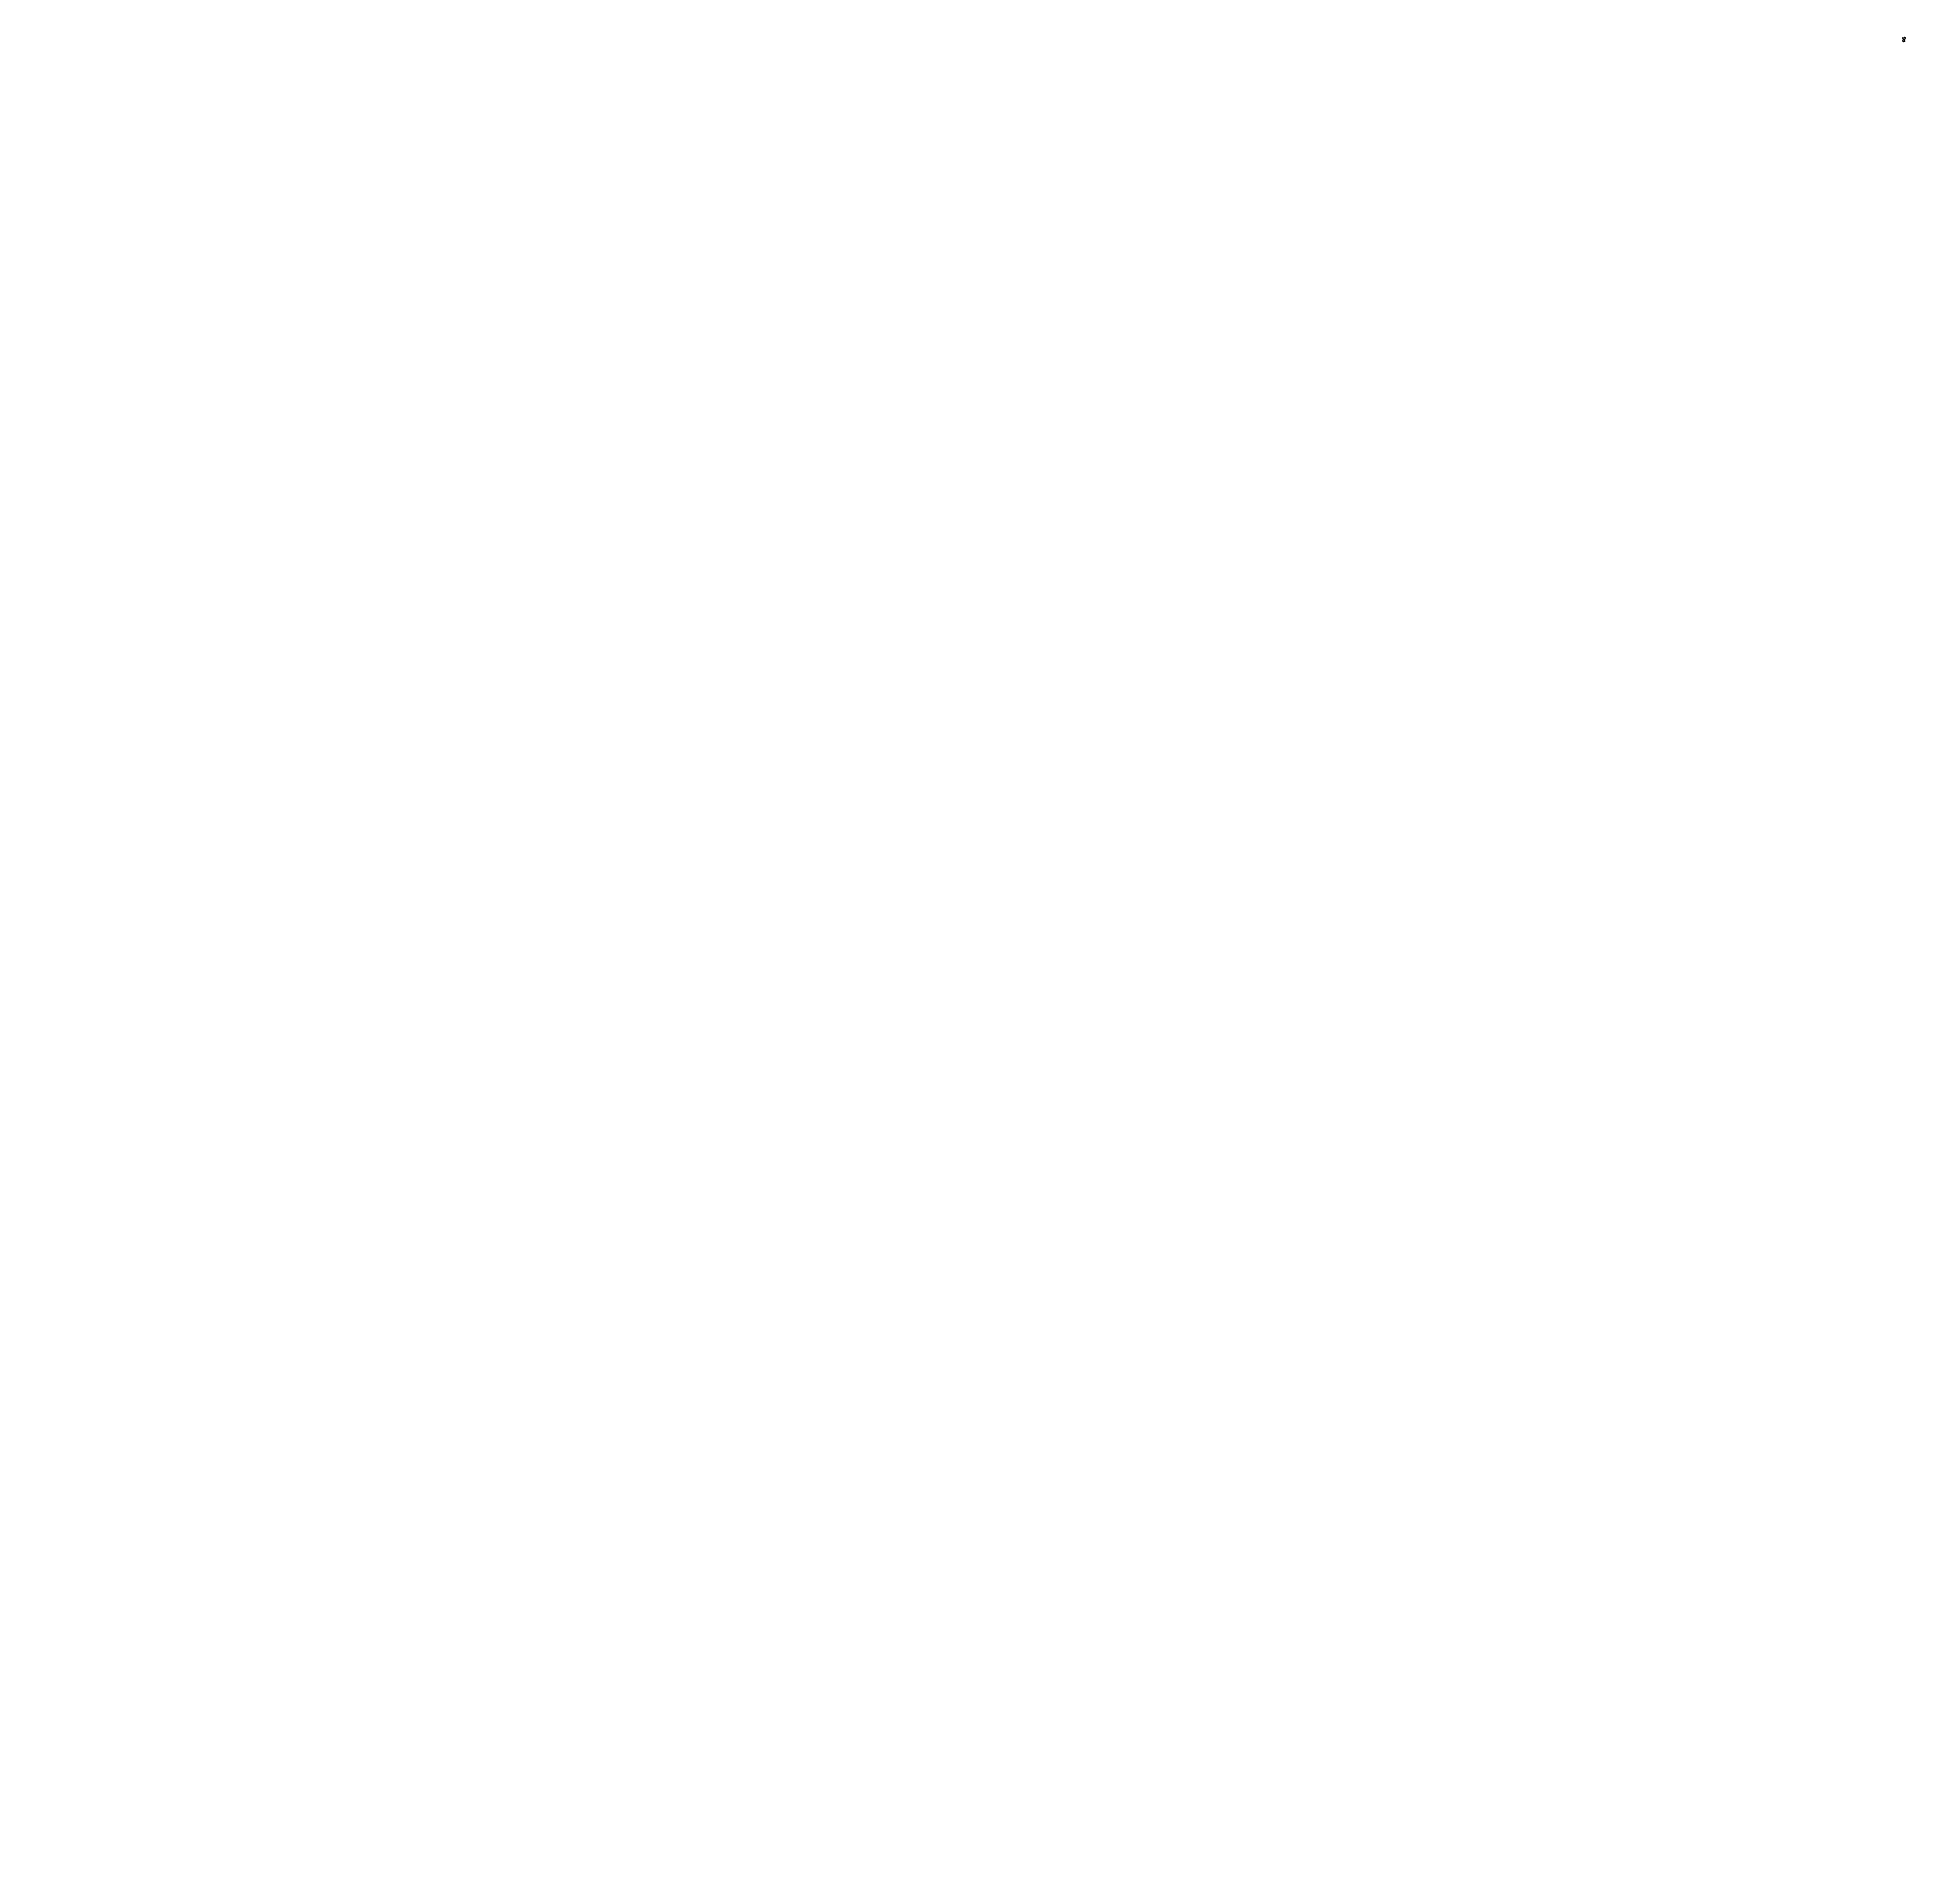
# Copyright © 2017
# Model space of a CAD drawing. Header units: feet. Extents: x 0 to 291221, y 0 to 284400.
import ezdxf
from ezdxf import colors
from ezdxf.entities.mleader import LeaderData, LeaderLine
from ezdxf.enums import TextEntityAlignment as Align
from ezdxf.math import Vec2, Vec3

# ---------------------------------------------------------------- set-up
doc = ezdxf.new("R2010")
doc.units = ezdxf.units.FT
doc.header["$MEASUREMENT"] = 0
doc.linetypes.add('HIDDEN2', pattern=[0.1875, 0.125, -0.0625])
doc.layers.get('0').update_dxf_attribs({"color": 30})
doc.layers.get('Defpoints').update_dxf_attribs({"color": 30})
for name, color, linetype in [('C-DIMS', 2, 'Continuous'), ('C-LABEL', 4, 'Continuous'), ('C-PV-TEXT', 33, 'Continuous'), ('C-STM-TEXT', 231, 'Continuous')]:
    doc.layers.add(name, color=color, linetype=linetype)
doc.layers.add('VP', color=7, linetype='Continuous', plot=False)
doc.styles.add('ARIAL', font='arial.ttf')
doc.styles.get("Standard").update_dxf_attribs({"font": 'SIMPLEX.SHX'})
doc.styles.add('THIN', font='arial.ttf', dxfattribs={"width": 0.8, "height": 1.2})
doc.dimstyles.new('Bury-Anno$0', dxfattribs={"dimscale": 40, "dimtxt": 0.1, "dimasz": 0.15, "dimexe": 0.04, "dimexo": 0.04, "dimgap": 0.04, "dimtad": 1, "dimzin": 0, "dimdsep": 46, "dimtxsty": 'ARIAL', "dimcen": 0, "dimclrd": 256, "dimclrt": 256, "dimadec": 0, "dimazin": 0, "dimtfac": 1, "dimtofl": 0, "dimtmove": 0, "dimatfit": 3, "dimfxl": 1, "dimtolj": 1, "dimtzin": 0, "dimlwd": -1, "dimarcsym": 0})
doc.dimstyles.new('Bury-Anno$7', dxfattribs={"dimscale": 40, "dimtxt": 0.1, "dimasz": 0.12, "dimexe": 0.04, "dimexo": 0.02, "dimgap": 0.04, "dimtad": 1, "dimzin": 0, "dimdsep": 46, "dimtxsty": 'ARIAL', "dimcen": 0, "dimclrd": 256, "dimclrt": 256, "dimadec": 0, "dimazin": 0, "dimtfac": 1, "dimtofl": 0, "dimtmove": 0, "dimatfit": 3, "dimfxl": 1, "dimtolj": 1, "dimtzin": 0, "dimlwd": -1, "dimarcsym": 0})

# ---------------------------------------------------------------- blocks, each defined once
blk = doc.blocks.new('SHT SPLIT')
at = {"layer": 'Defpoints'}
blk.add_line((290010, 284072), (290410, 284078), dxfattribs=at)
blk = doc.blocks.new('_TagHexagon')
at = {"color": 0, "linetype": 'ByBlock', "transparency": 16777216}
blk.add_lwpolyline([(0, 0), (0, 0), (0, 0), (0, 0), (0, 0), (0, 0)], close=True, dxfattribs=at)
at = {"layer": 'C-DIMS', "color": 0, "transparency": 16777216, "style": 'ARIAL'}
blk.add_attdef('TAGNUMBER', text='', height=0.0938, dxfattribs=at).set_placement((0, 0), align=Align.MIDDLE)
blk = doc.blocks.new('_Integral')
at = {"color": 0, "linetype": 'ByBlock', "lineweight": -2}
for start, end in [(102, 168), (282, 348)]:
    blk.add_arc((0, 0), 0.454, start, end, dxfattribs=at)
blk = doc.blocks.new('*D115')
at = {"layer": 'C-PV-TEXT', "color": 0, "lineweight": -2, "transparency": 16777216}
for p, q in [((290253, 284378), (290255, 284394)), ((290437, 284362), (290438, 284379))]:
    blk.add_line(p, q, dxfattribs=at)
at = {"layer": 'C-PV-TEXT', "transparency": 16777216}
blk.add_line((290258, 284393), (290435, 284378), dxfattribs=at)
for points in [[(290258, 284394), (290258, 284393), (290255, 284394)], [(290435, 284379), (290435, 284378), (290438, 284378)]]:
    blk.add_solid(points, dxfattribs=at)
at = {"layer": 'Defpoints', "color": 0, "transparency": 16777216}
for p in [(290253, 284377), (290437, 284361), (290438, 284378)]:
    blk.add_point(p, dxfattribs=at)
at = {"layer": 'C-PV-TEXT', "transparency": 16777216, "insert": (290347, 284388), "char_height": 2, "attachment_point": 5, "rotation": 355.12599, "style": 'ARIAL'}
blk.add_mtext("\\A1;184.2'", dxfattribs=at)
blk = doc.blocks.new('*D116')
at = {"layer": 'C-PV-TEXT', "transparency": 16777216}
blk.add_line((290284, 284368), (290285, 284371), dxfattribs=at)
at = {"layer": 'C-PV-TEXT', "color": 0, "lineweight": -2, "transparency": 16777216}
for p, q in [((290284, 284365), (290285, 284365)), ((290285, 284374), (290286, 284374))]:
    blk.add_line(p, q, dxfattribs=at)
at = {"layer": 'C-PV-TEXT', "transparency": 16777216}
for points in [[(290284, 284371), (290285, 284371), (290285, 284374)], [(290284, 284368), (290285, 284368), (290284, 284365)]]:
    blk.add_solid(points, dxfattribs=at)
at = {"layer": 'Defpoints', "color": 0, "transparency": 16777216}
for p in [(290283, 284366), (290284, 284374), (290285, 284374)]:
    blk.add_point(p, dxfattribs=at)
at = {"layer": 'C-PV-TEXT', "transparency": 16777216, "insert": (290283, 284370), "char_height": 2, "attachment_point": 5, "rotation": 82.52706, "style": 'ARIAL'}
blk.add_mtext("\\A1;9.0'", dxfattribs=at)

msp = doc.modelspace()

# ---------------------------------------------------------------- linework, layer by layer
at = {"layer": 'Defpoints'}
msp.add_line((290010.11, 284071.73), (290410.02, 284077.6), dxfattribs=at)

# ---------------------------------------------------------------- block references
at = {"layer": 'VP'}
msp.add_blockref('SHT SPLIT', (0, 0), dxfattribs=at)

# ---------------------------------------------------------------- next in the draw order: leaders
at = {"layer": 'C-LABEL'}
ml = msp.add_multileader_mtext('Standard', dxfattribs=at)
ml.set_content('EX. CURB INLET\\PTO REMAIN', color=256, style='ARIAL')
ml.set_leader_properties(color=256)
ml.build(insert=Vec2(0, 0))
ml.multileader.update_dxf_attribs({"has_text_frame": 1, "dogleg_length": 0.12, "arrow_head_size": 3, "scale": 20})
ctx = ml.context
ctx.base_point, ctx.scale, ctx.char_height, ctx.arrow_head_size, ctx.landing_gap_size, ctx.plane_origin = Vec3(290286.58, 283758.96), 20, 2, 3, 0.8, Vec3(290293.69, 283798.05)
notes = []
notes.append((ctx, [(0, (1, 1, 0), (290284.18, 283758.96), (1, 0), 2.4, [(0, [(290269.34, 283776.72)], 0, [])])]))
ctx.mtext.insert, ctx.mtext.width, ctx.mtext.defined_height, ctx.mtext.flow_direction = Vec3(290287.38, 283759.98), 26.4205, 3.54, 5
ctx.mtext.has_bg_fill, ctx.mtext.bg_color, ctx.mtext.bg_scale_factor, ctx.mtext.bg_transparency, ctx.mtext.use_window_bg_color = 1, -1027028792, 1.5, 0, 1
for ctx, leaders in notes:
    for number, flags, end, landing, length, lines in leaders:
        leader = LeaderData()
        leader.index, (leader.has_last_leader_line, leader.has_dogleg_vector, leader.attachment_direction) = number, flags
        leader.last_leader_point, leader.dogleg_vector, leader.dogleg_length = Vec3(end), Vec3(landing), length
        for number, points, colour, breaks in lines:
            line = LeaderLine()
            line.index, line.vertices, line.color, line.breaks = number, Vec3.list(points), colors.encode_raw_color(colour), breaks
            leader.lines.append(line)
        ctx.leaders.append(leader)

# ---------------------------------------------------------------- next in the draw order: leaders
ml = msp.add_multileader_mtext('Standard', dxfattribs=at)
ml.set_content('EX. TRANSFORMERS AND\\PUTILITY POLES TO BE REMOVED', color=256, style='ARIAL')
ml.set_leader_properties(color=256)
ml.build(insert=Vec2(0, 0))
ml.multileader.update_dxf_attribs({"has_text_frame": 1, "dogleg_length": 0.12, "arrow_head_size": 3, "scale": 20})
ctx = ml.context
ctx.base_point, ctx.scale, ctx.char_height, ctx.arrow_head_size, ctx.landing_gap_size, ctx.plane_origin = Vec3(289957.8, 283792.76), 20, 2, 3, 0.8, Vec3(290020.86, 283810.85)
ctx.text_align_type = 2
notes = []
notes.append((ctx, [(1, (1, 1, 0), (289996.82, 283792.76), (-1, 0), 2.4, [(1, [(290041.19, 283786.59), (290023.76, 283787.03)], 0, [])])]))
ctx.mtext.insert, ctx.mtext.width, ctx.mtext.defined_height, ctx.mtext.alignment, ctx.mtext.flow_direction = Vec3(289993.62, 283793.78), 43.2803, 1.31, 3, 5
ctx.mtext.has_bg_fill, ctx.mtext.bg_color, ctx.mtext.bg_scale_factor, ctx.mtext.bg_transparency, ctx.mtext.use_window_bg_color = 1, -1027028792, 1.5, 0, 1
for ctx, leaders in notes:
    for number, flags, end, landing, length, lines in leaders:
        leader = LeaderData()
        leader.index, (leader.has_last_leader_line, leader.has_dogleg_vector, leader.attachment_direction) = number, flags
        leader.last_leader_point, leader.dogleg_vector, leader.dogleg_length = Vec3(end), Vec3(landing), length
        for number, points, colour, breaks in lines:
            line = LeaderLine()
            line.index, line.vertices, line.color, line.breaks = number, Vec3.list(points), colors.encode_raw_color(colour), breaks
            leader.lines.append(line)
        ctx.leaders.append(leader)

# ---------------------------------------------------------------- next in the draw order: leaders
ml = msp.add_multileader_mtext('Standard', dxfattribs=at)
ml.set_content('PROPOSED BUS\\PSHELTER PER C.O.T. STANDARD DETAIL T-654 (1-12). ', color=256, style='ARIAL')
ml.set_leader_properties(color=256)
ml.build(insert=Vec2(0, 0))
ml.multileader.update_dxf_attribs({"has_text_frame": 1, "dogleg_length": 0.12, "arrow_head_size": 3, "scale": 20})
ctx = ml.context
ctx.base_point, ctx.scale, ctx.char_height, ctx.arrow_head_size, ctx.landing_gap_size, ctx.plane_origin = Vec3(289950.52, 283824.4), 20, 2, 3, 0.8, Vec3(290020.86, 283800.48)
ctx.text_align_type = 2
notes = []
notes.append((ctx, [(1, (1, 1, 0), (289998.8, 283824.4), (-1, 0), 2.4, [(0, [(290051.77, 283781.28)], 0, [])])]))
ctx.mtext.insert, ctx.mtext.width, ctx.mtext.defined_height, ctx.mtext.alignment, ctx.mtext.flow_direction = Vec3(289995.6, 283825.69), 46.0621, 2.32, 3, 5
ctx.mtext.has_bg_fill, ctx.mtext.bg_color, ctx.mtext.bg_scale_factor, ctx.mtext.bg_transparency, ctx.mtext.use_window_bg_color = 1, -1027028792, 1.5, 0, 1
for ctx, leaders in notes:
    for number, flags, end, landing, length, lines in leaders:
        leader = LeaderData()
        leader.index, (leader.has_last_leader_line, leader.has_dogleg_vector, leader.attachment_direction) = number, flags
        leader.last_leader_point, leader.dogleg_vector, leader.dogleg_length = Vec3(end), Vec3(landing), length
        for number, points, colour, breaks in lines:
            line = LeaderLine()
            line.index, line.vertices, line.color, line.breaks = number, Vec3.list(points), colors.encode_raw_color(colour), breaks
            leader.lines.append(line)
        ctx.leaders.append(leader)

# ---------------------------------------------------------------- next in the draw order: leaders
ml = msp.add_multileader_mtext('Standard', dxfattribs=at)
ml.set_content('EX. OHE TO BE\\PINSTALLED UNDERGROUND', color=256, style='ARIAL')
ml.set_leader_properties(color=256)
ml.build(insert=Vec2(0, 0))
ml.multileader.update_dxf_attribs({"has_text_frame": 1, "dogleg_length": 0.12, "arrow_head_size": 3, "scale": 20})
ctx = ml.context
ctx.base_point, ctx.scale, ctx.char_height, ctx.arrow_head_size, ctx.landing_gap_size, ctx.plane_origin = Vec3(290358.18, 283804.91), 20, 2, 3, 0.8, Vec3(290371.54, 283829.06)
notes = []
notes.append((ctx, [(0, (1, 1, 0), (290355.78, 283804.91), (1, 0), 2.4, [(0, [(290354.97, 283782.11)], 0, [])])]))
ctx.mtext.insert, ctx.mtext.width, ctx.mtext.defined_height, ctx.mtext.flow_direction = Vec3(290358.98, 283805.93), 36.4615, 3.54, 5
ctx.mtext.has_bg_fill, ctx.mtext.bg_color, ctx.mtext.bg_scale_factor, ctx.mtext.bg_transparency, ctx.mtext.use_window_bg_color = 1, -1027028792, 1.5, 0, 1
for ctx, leaders in notes:
    for number, flags, end, landing, length, lines in leaders:
        leader = LeaderData()
        leader.index, (leader.has_last_leader_line, leader.has_dogleg_vector, leader.attachment_direction) = number, flags
        leader.last_leader_point, leader.dogleg_vector, leader.dogleg_length = Vec3(end), Vec3(landing), length
        for number, points, colour, breaks in lines:
            line = LeaderLine()
            line.index, line.vertices, line.color, line.breaks = number, Vec3.list(points), colors.encode_raw_color(colour), breaks
            leader.lines.append(line)
        ctx.leaders.append(leader)

# ---------------------------------------------------------------- next in the draw order: leaders
ml = msp.add_multileader_mtext('Standard', dxfattribs=at)
ml.set_content('RELOCATE STREET LIGHT. SEE SHEET 6 FOR ADDITIONAL INFO', color=256, style='ARIAL')
ml.set_leader_properties(color=256)
ml.build(insert=Vec2(0, 0))
ml.multileader.update_dxf_attribs({"has_text_frame": 1, "dogleg_length": 0.12, "arrow_head_size": 3, "scale": 20})
ctx = ml.context
ctx.base_point, ctx.scale, ctx.char_height, ctx.arrow_head_size, ctx.landing_gap_size, ctx.plane_origin = Vec3(290214.49, 284394.58), 20, 2, 3, 0.8, Vec3(290290.1, 284293.61)
ctx.text_align_type = 2
notes = []
notes.append((ctx, [(1, (1, 1, 0), (290249.03, 284394.58), (-1, 0), 2.4, [(0, [(290268.35, 284368.96)], 0, [])])]))
ctx.mtext.insert, ctx.mtext.width, ctx.mtext.defined_height, ctx.mtext.alignment, ctx.mtext.flow_direction = Vec3(290245.83, 284395.6), 31.5037, 3.54, 3, 5
ctx.mtext.has_bg_fill, ctx.mtext.bg_color, ctx.mtext.bg_scale_factor, ctx.mtext.bg_transparency, ctx.mtext.use_window_bg_color = 1, -1027028792, 1.5, 0, 1
for ctx, leaders in notes:
    for number, flags, end, landing, length, lines in leaders:
        leader = LeaderData()
        leader.index, (leader.has_last_leader_line, leader.has_dogleg_vector, leader.attachment_direction) = number, flags
        leader.last_leader_point, leader.dogleg_vector, leader.dogleg_length = Vec3(end), Vec3(landing), length
        for number, points, colour, breaks in lines:
            line = LeaderLine()
            line.index, line.vertices, line.color, line.breaks = number, Vec3.list(points), colors.encode_raw_color(colour), breaks
            leader.lines.append(line)
        ctx.leaders.append(leader)

# ---------------------------------------------------------------- next in the draw order: leaders
ml = msp.add_multileader_mtext('Standard', dxfattribs=at)
ml.set_content('EXIST.\\PSTREET LIGHT\\PTO REMAIN', color=256, style='ARIAL')
ml.set_leader_properties(color=256)
ml.build(insert=Vec2(0, 0))
ml.multileader.update_dxf_attribs({"has_text_frame": 1, "dogleg_length": 0.12, "arrow_head_size": 3, "scale": 20})
ctx = ml.context
ctx.base_point, ctx.scale, ctx.char_height, ctx.arrow_head_size, ctx.landing_gap_size, ctx.plane_origin = Vec3(289976.08, 283767.18), 20, 2, 3, 0.8, Vec3(290020.86, 283824.65)
ctx.text_align_type = 2
notes = []
notes.append((ctx, [(1, (1, 1, 0), (289999.92, 283767.18), (-1, 0), 2.4, [(0, [(290015.75, 283782.8)], 0, [])])]))
ctx.mtext.insert, ctx.mtext.width, ctx.mtext.defined_height, ctx.mtext.alignment, ctx.mtext.flow_direction = Vec3(289996.72, 283768.2), 26.4205, 3.54, 3, 5
ctx.mtext.has_bg_fill, ctx.mtext.bg_color, ctx.mtext.bg_scale_factor, ctx.mtext.bg_transparency, ctx.mtext.use_window_bg_color = 1, -1027028792, 1.5, 0, 1
for ctx, leaders in notes:
    for number, flags, end, landing, length, lines in leaders:
        leader = LeaderData()
        leader.index, (leader.has_last_leader_line, leader.has_dogleg_vector, leader.attachment_direction) = number, flags
        leader.last_leader_point, leader.dogleg_vector, leader.dogleg_length = Vec3(end), Vec3(landing), length
        for number, points, colour, breaks in lines:
            line = LeaderLine()
            line.index, line.vertices, line.color, line.breaks = number, Vec3.list(points), colors.encode_raw_color(colour), breaks
            leader.lines.append(line)
        ctx.leaders.append(leader)

# ---------------------------------------------------------------- next in the draw order: leaders
ml = msp.add_multileader_mtext('Standard', dxfattribs=at)
ml.set_content('RELOCATE EXIST.\\PSTREET LIGHT\\PCOORD W/APS\\PAND C.O.T.', color=256, style='ARIAL')
ml.set_leader_properties(color=256)
ml.build(insert=Vec2(0, 0))
ml.multileader.update_dxf_attribs({"has_text_frame": 1, "dogleg_length": 0.12, "arrow_head_size": 3, "scale": 20})
ctx = ml.context
ctx.base_point, ctx.scale, ctx.char_height, ctx.arrow_head_size, ctx.landing_gap_size, ctx.plane_origin = Vec3(290198.19, 283733.31), 20, 2, 3, 0.8, Vec3(290130.47, 283767.99)
ctx.text_align_type = 2
notes = []
notes.append((ctx, [(1, (1, 1, 0), (290226.42, 283733.31), (-1, 0), 2.4, [(0, [(290236.53, 283775.17)], 0, [])])]))
ctx.mtext.insert, ctx.mtext.width, ctx.mtext.defined_height, ctx.mtext.alignment, ctx.mtext.flow_direction = Vec3(290223.22, 283734.33), 26.4205, 3.54, 3, 5
ctx.mtext.has_bg_fill, ctx.mtext.bg_color, ctx.mtext.bg_scale_factor, ctx.mtext.bg_transparency, ctx.mtext.use_window_bg_color = 1, -1027028792, 1.5, 0, 1
for ctx, leaders in notes:
    for number, flags, end, landing, length, lines in leaders:
        leader = LeaderData()
        leader.index, (leader.has_last_leader_line, leader.has_dogleg_vector, leader.attachment_direction) = number, flags
        leader.last_leader_point, leader.dogleg_vector, leader.dogleg_length = Vec3(end), Vec3(landing), length
        for number, points, colour, breaks in lines:
            line = LeaderLine()
            line.index, line.vertices, line.color, line.breaks = number, Vec3.list(points), colors.encode_raw_color(colour), breaks
            leader.lines.append(line)
        ctx.leaders.append(leader)

# ---------------------------------------------------------------- next in the draw order: leaders
ml = msp.add_multileader_mtext('Standard', dxfattribs=at)
ml.set_content('INSTALL NEW CURB AND SIDEWALK ACROSS\\PFULL FRONTAGE OF 1ST STREET\\PSEE SHEET 11 FOR DETAILED GRADING', color=256, style='ARIAL')
ml.set_leader_properties(color=256)
ml.build(insert=Vec2(0, 0))
ml.multileader.update_dxf_attribs({"has_text_frame": 1, "dogleg_length": 0.12, "arrow_head_size": 3, "scale": 20})
ctx = ml.context
ctx.base_point, ctx.scale, ctx.char_height, ctx.arrow_head_size, ctx.landing_gap_size, ctx.plane_origin = Vec3(290136.59, 283745.48), 20, 2, 3, 0.8, Vec3(290218.67, 283785.39)
ctx.text_align_type = 2
notes = []
notes.append((ctx, [(1, (1, 1, 0), (290134.19, 283745.48), (1, 0), 2.4, [(0, [(290210.57, 283775.54)], 0, []), (1, [(290084.78, 283774.69)], 0, [])])]))
ctx.mtext.insert, ctx.mtext.alignment, ctx.mtext.flow_direction = Vec3(290198.77, 283746.49), 3, 5
for ctx, leaders in notes:
    for number, flags, end, landing, length, lines in leaders:
        leader = LeaderData()
        leader.index, (leader.has_last_leader_line, leader.has_dogleg_vector, leader.attachment_direction) = number, flags
        leader.last_leader_point, leader.dogleg_vector, leader.dogleg_length = Vec3(end), Vec3(landing), length
        for number, points, colour, breaks in lines:
            line = LeaderLine()
            line.index, line.vertices, line.color, line.breaks = number, Vec3.list(points), colors.encode_raw_color(colour), breaks
            leader.lines.append(line)
        ctx.leaders.append(leader)

# ---------------------------------------------------------------- next in the draw order: leaders
ml = msp.add_multileader_mtext('Standard', dxfattribs=at)
ml.set_content('EXISTING STORM INLET\\PVERIFY LOCATION IN FIELD\\PADJUST DECEL LANE CURB\\PTIE IN TO EAST EDGE OF INLET', color=256, style='ARIAL')
ml.set_leader_properties(color=256)
ml.build(insert=Vec2(0, 0))
ml.multileader.update_dxf_attribs({"has_text_frame": 1, "dogleg_length": 0.12, "arrow_head_size": 3, "scale": 20})
ctx = ml.context
ctx.base_point, ctx.scale, ctx.char_height, ctx.arrow_head_size, ctx.landing_gap_size, ctx.plane_origin = Vec3(290056.63, 284389.43), 20, 2, 3, 0.8, Vec3(290037.36, 284365.88)
notes = []
notes.append((ctx, [(0, (1, 1, 0), (290054.23, 284389.43), (1, 0), 2.4, [(0, [(290037.36, 284365.88)], 0, [])])]))
ctx.mtext.insert, ctx.mtext.flow_direction = Vec3(290057.43, 284390.45), 5
ctx.mtext.has_bg_fill, ctx.mtext.bg_color, ctx.mtext.bg_scale_factor, ctx.mtext.bg_transparency, ctx.mtext.use_window_bg_color = 1, -1027028792, 1.5, 0, 1
for ctx, leaders in notes:
    for number, flags, end, landing, length, lines in leaders:
        leader = LeaderData()
        leader.index, (leader.has_last_leader_line, leader.has_dogleg_vector, leader.attachment_direction) = number, flags
        leader.last_leader_point, leader.dogleg_vector, leader.dogleg_length = Vec3(end), Vec3(landing), length
        for number, points, colour, breaks in lines:
            line = LeaderLine()
            line.index, line.vertices, line.color, line.breaks = number, Vec3.list(points), colors.encode_raw_color(colour), breaks
            leader.lines.append(line)
        ctx.leaders.append(leader)

# ---------------------------------------------------------------- next in the draw order: leaders
ml = msp.add_multileader_mtext('Standard', dxfattribs=at)
ml.set_content('NOTE:FILL MATERIAL MUST BE CLEAN AND FREE OF DELETERIOUS MATERIAL. LIFT HEIGHTS AND COMPACTION SHALL BE PER M.A.G. STD. SPECIFICATION', color=256, style='ARIAL')
ml.set_leader_properties(color=256)
ml.build(insert=Vec2(0, 0))
ml.multileader.update_dxf_attribs({"has_text_frame": 1, "dogleg_length": 0.12, "arrow_head_size": 3, "scale": 20})
ctx = ml.context
ctx.base_point, ctx.scale, ctx.char_height, ctx.arrow_head_size, ctx.landing_gap_size, ctx.plane_origin = Vec3(290367.19, 284183.15), 20, 2, 3, 0.8, Vec3(290350.12, 284129.26)
notes = []
notes.append((ctx, [(1, (1, 1, 0), (290400.02, 284183.15), (-1, 0), 2.4, [(1, [(290340.53, 284212.45), (290381.47, 284213.58)], 0, []), (2, [(290399.22, 284255.13)], 0, [])])]))
ctx.mtext.insert, ctx.mtext.width, ctx.mtext.defined_height, ctx.mtext.flow_direction = Vec3(290367.99, 284184.16), 31.5037, 3.54, 5
ctx.mtext.has_bg_fill, ctx.mtext.bg_color, ctx.mtext.bg_scale_factor, ctx.mtext.bg_transparency, ctx.mtext.use_window_bg_color = 1, -1027028792, 1.5, 0, 1
for ctx, leaders in notes:
    for number, flags, end, landing, length, lines in leaders:
        leader = LeaderData()
        leader.index, (leader.has_last_leader_line, leader.has_dogleg_vector, leader.attachment_direction) = number, flags
        leader.last_leader_point, leader.dogleg_vector, leader.dogleg_length = Vec3(end), Vec3(landing), length
        for number, points, colour, breaks in lines:
            line = LeaderLine()
            line.index, line.vertices, line.color, line.breaks = number, Vec3.list(points), colors.encode_raw_color(colour), breaks
            leader.lines.append(line)
        ctx.leaders.append(leader)

# ---------------------------------------------------------------- next in the draw order: leaders
ml = msp.add_multileader_mtext('Standard', dxfattribs=at)
ml.set_content("170 LF (TOTAL)  x\\P9.5' DIA. CONCRETE CIP PIPE, \\PBY BLUCOR OR APPROVED EQUAL", color=256, style='ARIAL')
ml.set_leader_properties(color=256)
ml.build(insert=Vec2(0, 0))
ml.multileader.update_dxf_attribs({"has_text_frame": 1, "dogleg_length": 0.12, "arrow_head_size": 3, "scale": 20})
ctx = ml.context
ctx.base_point, ctx.scale, ctx.char_height, ctx.arrow_head_size, ctx.landing_gap_size, ctx.plane_origin = Vec3(290038.7, 284170.35), 20, 2, 3, 0.8, Vec3(289944.73, 284190.56)
notes = []
notes.append((ctx, [(0, (1, 1, 0), (290036.3, 284170.35), (1, 0), 2.4, [(0, [(290021.8, 284177.06)], 0, [])])]))
ctx.mtext.insert, ctx.mtext.defined_height, ctx.mtext.flow_direction = Vec3(290039.5, 284171.43), 3.65, 5
ctx.mtext.has_bg_fill, ctx.mtext.bg_color, ctx.mtext.bg_scale_factor, ctx.mtext.bg_transparency, ctx.mtext.use_window_bg_color = 1, -1027028792, 1.5, 0, 1
for ctx, leaders in notes:
    for number, flags, end, landing, length, lines in leaders:
        leader = LeaderData()
        leader.index, (leader.has_last_leader_line, leader.has_dogleg_vector, leader.attachment_direction) = number, flags
        leader.last_leader_point, leader.dogleg_vector, leader.dogleg_length = Vec3(end), Vec3(landing), length
        for number, points, colour, breaks in lines:
            line = LeaderLine()
            line.index, line.vertices, line.color, line.breaks = number, Vec3.list(points), colors.encode_raw_color(colour), breaks
            leader.lines.append(line)
        ctx.leaders.append(leader)

# ---------------------------------------------------------------- next in the draw order: leaders
ml = msp.add_multileader_mtext('Standard', dxfattribs=at)
ml.set_content('%%P160 LF PROPOSED KEYSTONE\\PRETAINING  WALL\\PAPPROVED EQUAL', color=256, style='ARIAL')
ml.set_leader_properties(color=256)
ml.build(insert=Vec2(0, 0))
ml.multileader.update_dxf_attribs({"has_text_frame": 1, "dogleg_length": 0.12, "arrow_head_size": 3, "scale": 20})
ctx = ml.context
ctx.base_point, ctx.scale, ctx.char_height, ctx.arrow_head_size, ctx.landing_gap_size, ctx.plane_origin = Vec3(289895.5, 284274.57), 20, 2, 3, 0.8, Vec3(289942.44, 284278.79)
ctx.text_align_type = 2
notes = []
notes.append((ctx, [(1, (1, 1, 0), (289942.08, 284274.57), (-1, 0), 2.4, [(0, [(290008.01, 284264.34)], 0, [])])]))
ctx.mtext.insert, ctx.mtext.width, ctx.mtext.defined_height, ctx.mtext.alignment, ctx.mtext.flow_direction = Vec3(289938.88, 284275.65), 52.2559, 3.19, 3, 5
ctx.mtext.has_bg_fill, ctx.mtext.bg_color, ctx.mtext.bg_scale_factor, ctx.mtext.bg_transparency, ctx.mtext.use_window_bg_color = 1, -1027028792, 1.5, 0, 1
for ctx, leaders in notes:
    for number, flags, end, landing, length, lines in leaders:
        leader = LeaderData()
        leader.index, (leader.has_last_leader_line, leader.has_dogleg_vector, leader.attachment_direction) = number, flags
        leader.last_leader_point, leader.dogleg_vector, leader.dogleg_length = Vec3(end), Vec3(landing), length
        for number, points, colour, breaks in lines:
            line = LeaderLine()
            line.index, line.vertices, line.color, line.breaks = number, Vec3.list(points), colors.encode_raw_color(colour), breaks
            leader.lines.append(line)
        ctx.leaders.append(leader)

# ---------------------------------------------------------------- next in the draw order: texts
at = {"layer": 'C-LABEL', "char_height": 3, "attachment_point": 1, "style": 'THIN'}
for s, insert in [('C', (289955.93, 284266.94)), ('B', (289960.33, 283961.43)), ('B', (290367.42, 283967.29)), ('C', (290410.57, 284273.48))]:
    msp.add_mtext(s, dxfattribs=dict(at, insert=insert))
at = {"layer": 'C-LABEL', "char_height": 3, "attachment_point": 1, "rotation": 90, "style": 'THIN'}
for s, insert in [('A', (290142.33, 284398)), ('A', (290158.07, 283709.96)), ('D', (290347.83, 284145.76)), ('D', (290348.65, 284356.21))]:
    msp.add_mtext(s, dxfattribs=dict(at, insert=insert))

# ---------------------------------------------------------------- next in the draw order: leaders
at = {"layer": 'C-LABEL'}
for points in [[(289957.09, 284263.23), (289957.09, 284258.23)], [(289961.5, 283957.72), (289961.5, 283952.72)], [(290146.03, 284399.16), (290151.03, 284399.16)], [(290161.77, 283711.12), (290166.77, 283711.12)], [(290351.54, 284358.79), (290356.54, 284358.79)], [(290351.54, 284146.93), (290356.54, 284146.93)], [(290368.58, 283963.59), (290368.58, 283958.59)], [(290411.73, 284269.78), (290411.73, 284264.78)]]:
    msp.add_leader(points, dimstyle='Bury-Anno$7', override={"dimscale": 0, "dimgap": 0.04, "dimtad": 0}, dxfattribs=at)

# ---------------------------------------------------------------- next in the draw order: leaders
ml = msp.add_multileader_mtext('Standard', dxfattribs=at)
ml.set_content('DEMO EXISTING FENCE, CONNECT E/W SECTIONS TO  NEW RETAINING WALL', color=256, style='ARIAL')
ml.set_leader_properties(color=256)
ml.build(insert=Vec2(0, 0))
ml.multileader.update_dxf_attribs({"has_text_frame": 1, "dogleg_length": 0.12, "arrow_head_size": 3, "scale": 20})
ctx = ml.context
ctx.base_point, ctx.scale, ctx.char_height, ctx.arrow_head_size, ctx.landing_gap_size, ctx.plane_origin = Vec3(289922.26, 284248.82), 20, 2, 3, 0.8, Vec3(289941.49, 284211.24)
ctx.text_align_type = 2
notes = []
notes.append((ctx, [(1, (1, 1, 0), (289965.58, 284248.82), (-1, 0), 2.4, [(0, [(290006.49, 284237.5)], 0, [])])]))
ctx.mtext.insert, ctx.mtext.width, ctx.mtext.defined_height, ctx.mtext.alignment, ctx.mtext.flow_direction = Vec3(289962.38, 284249.83), 40, 3.35, 3, 5
ctx.mtext.has_bg_fill, ctx.mtext.bg_color, ctx.mtext.bg_scale_factor, ctx.mtext.bg_transparency, ctx.mtext.use_window_bg_color = 1, -1027028792, 1.5, 0, 1
for ctx, leaders in notes:
    for number, flags, end, landing, length, lines in leaders:
        leader = LeaderData()
        leader.index, (leader.has_last_leader_line, leader.has_dogleg_vector, leader.attachment_direction) = number, flags
        leader.last_leader_point, leader.dogleg_vector, leader.dogleg_length = Vec3(end), Vec3(landing), length
        for number, points, colour, breaks in lines:
            line = LeaderLine()
            line.index, line.vertices, line.color, line.breaks = number, Vec3.list(points), colors.encode_raw_color(colour), breaks
            leader.lines.append(line)
        ctx.leaders.append(leader)

# ---------------------------------------------------------------- next in the draw order: leaders
ml = msp.add_multileader_mtext('Standard', dxfattribs=at)
ml.set_content('REGRADE SURROUNDING PAVEMENT TO DRAIN TO INLET', color=256, style='ARIAL')
ml.set_leader_properties(color=256)
ml.build(insert=Vec2(0, 0))
ml.multileader.update_dxf_attribs({"has_text_frame": 1, "dogleg_length": 0.12, "arrow_head_size": 3, "scale": 20})
ctx = ml.context
ctx.base_point, ctx.scale, ctx.char_height, ctx.arrow_head_size, ctx.landing_gap_size, ctx.plane_origin = Vec3(289935.2, 284286.61, 1146.72), 20, 2, 3, 0.8, Vec3(289933.75, 284299.62, 1146.72)
ctx.text_align_type = 2
notes = []
notes.append((ctx, [(1, (1, 1, 0), (289981.77, 284286.61, 1146.72), (-1, 0), 2.4, [(0, [(289999.32, 284285.16, 1146.72)], 0, [])])]))
ctx.mtext.insert, ctx.mtext.width, ctx.mtext.defined_height, ctx.mtext.alignment, ctx.mtext.flow_direction = Vec3(289978.57, 284287.63, 1146.72), 50, 3.35, 3, 5
ctx.mtext.has_bg_fill, ctx.mtext.bg_color, ctx.mtext.bg_scale_factor, ctx.mtext.bg_transparency, ctx.mtext.use_window_bg_color = 1, -1027028792, 1.5, 0, 1
for ctx, leaders in notes:
    for number, flags, end, landing, length, lines in leaders:
        leader = LeaderData()
        leader.index, (leader.has_last_leader_line, leader.has_dogleg_vector, leader.attachment_direction) = number, flags
        leader.last_leader_point, leader.dogleg_vector, leader.dogleg_length = Vec3(end), Vec3(landing), length
        for number, points, colour, breaks in lines:
            line = LeaderLine()
            line.index, line.vertices, line.color, line.breaks = number, Vec3.list(points), colors.encode_raw_color(colour), breaks
            leader.lines.append(line)
        ctx.leaders.append(leader)

# ---------------------------------------------------------------- next in the draw order: leaders
ml = msp.add_multileader_mtext('Standard', dxfattribs=at)
ml.set_content('DEMO EXISTING FENCE, CONNECT E/W SECTIONS TO  NEW RETAINING WALL', color=256, style='ARIAL')
ml.set_leader_properties(color=256)
ml.build(insert=Vec2(0, 0))
ml.multileader.update_dxf_attribs({"has_text_frame": 1, "dogleg_length": 0.12, "arrow_head_size": 3, "scale": 20})
ctx = ml.context
ctx.base_point, ctx.scale, ctx.char_height, ctx.arrow_head_size, ctx.landing_gap_size, ctx.plane_origin = Vec3(289953.88, 284299.1), 20, 2, 3, 0.8, Vec3(289939.85, 284327.49)
ctx.text_align_type = 2
notes = []
notes.append((ctx, [(1, (1, 1, 0), (289997.2, 284299.1), (-1, 0), 2.4, [(0, [(290005.43, 284313.04)], 0, [])])]))
ctx.mtext.insert, ctx.mtext.width, ctx.mtext.defined_height, ctx.mtext.alignment, ctx.mtext.flow_direction = Vec3(289994, 284300.11), 40, 3.35, 3, 5
ctx.mtext.has_bg_fill, ctx.mtext.bg_color, ctx.mtext.bg_scale_factor, ctx.mtext.bg_transparency, ctx.mtext.use_window_bg_color = 1, -1027028792, 1.5, 0, 1
for ctx, leaders in notes:
    for number, flags, end, landing, length, lines in leaders:
        leader = LeaderData()
        leader.index, (leader.has_last_leader_line, leader.has_dogleg_vector, leader.attachment_direction) = number, flags
        leader.last_leader_point, leader.dogleg_vector, leader.dogleg_length = Vec3(end), Vec3(landing), length
        for number, points, colour, breaks in lines:
            line = LeaderLine()
            line.index, line.vertices, line.color, line.breaks = number, Vec3.list(points), colors.encode_raw_color(colour), breaks
            leader.lines.append(line)
        ctx.leaders.append(leader)

# ---------------------------------------------------------------- next in the draw order: leaders
ml = msp.add_multileader_mtext('Standard', dxfattribs=at)
ml.set_content("DEMO 10' OF EXISTING FENCE, CONNECT E/W SECTIONS TO  NEW RETAINING WALL, PROVIDE THROUGH WALL DRAINAGE OPENINGS OF MIN 4 S.F. ", color=256, style='ARIAL')
ml.set_leader_properties(color=256)
ml.build(insert=Vec2(0, 0))
ml.multileader.update_dxf_attribs({"has_text_frame": 1, "dogleg_length": 0.12, "arrow_head_size": 3, "scale": 20})
ctx = ml.context
ctx.base_point, ctx.scale, ctx.char_height, ctx.arrow_head_size, ctx.landing_gap_size, ctx.plane_origin = Vec3(289907.45, 284311.72), 20, 2, 3, 0.8, Vec3(289918.15, 284326.62)
ctx.text_align_type = 2
notes = []
notes.append((ctx, [(1, (1, 1, 0), (289949.11, 284311.72), (-1, 0), 2.4, [(0, [(289998.56, 284313.95)], 0, [])])]))
ctx.mtext.insert, ctx.mtext.width, ctx.mtext.defined_height, ctx.mtext.alignment, ctx.mtext.flow_direction = Vec3(289945.91, 284312.74), 40, 3.35, 3, 5
ctx.mtext.has_bg_fill, ctx.mtext.bg_color, ctx.mtext.bg_scale_factor, ctx.mtext.bg_transparency, ctx.mtext.use_window_bg_color = 1, -1027028792, 1.5, 0, 1
for ctx, leaders in notes:
    for number, flags, end, landing, length, lines in leaders:
        leader = LeaderData()
        leader.index, (leader.has_last_leader_line, leader.has_dogleg_vector, leader.attachment_direction) = number, flags
        leader.last_leader_point, leader.dogleg_vector, leader.dogleg_length = Vec3(end), Vec3(landing), length
        for number, points, colour, breaks in lines:
            line = LeaderLine()
            line.index, line.vertices, line.color, line.breaks = number, Vec3.list(points), colors.encode_raw_color(colour), breaks
            leader.lines.append(line)
        ctx.leaders.append(leader)

# ---------------------------------------------------------------- next in the draw order: leaders
ml = msp.add_multileader_mtext('Standard', dxfattribs=at)
ml.set_content("165 LF (TOTAL)  x\\P9.5' DIA. CONCRETE CIP PIPE, \\PBY BLUCOR OR APPROVED EQUAL", color=256, style='ARIAL')
ml.set_leader_properties(color=256)
ml.build(insert=Vec2(0, 0))
ml.multileader.update_dxf_attribs({"has_text_frame": 1, "dogleg_length": 0.12, "arrow_head_size": 3, "scale": 20})
ctx = ml.context
ctx.base_point, ctx.scale, ctx.char_height, ctx.arrow_head_size, ctx.landing_gap_size, ctx.plane_origin = Vec3(290305.42, 284178.86, 1153), 20, 2, 3, 0.8, Vec3(290211.5, 284188.86, 1153)
notes = []
notes.append((ctx, [(0, (1, 1, 0), (290303.02, 284178.86, 1153), (1, 0), 2.4, [(0, [(290288.57, 284175.37, 1153)], 0, [])])]))
ctx.mtext.insert, ctx.mtext.defined_height, ctx.mtext.flow_direction = Vec3(290306.22, 284179.94, 1153), 3.65, 5
ctx.mtext.has_bg_fill, ctx.mtext.bg_color, ctx.mtext.bg_scale_factor, ctx.mtext.bg_transparency, ctx.mtext.use_window_bg_color = 1, -1027028792, 1.5, 0, 1
for ctx, leaders in notes:
    for number, flags, end, landing, length, lines in leaders:
        leader = LeaderData()
        leader.index, (leader.has_last_leader_line, leader.has_dogleg_vector, leader.attachment_direction) = number, flags
        leader.last_leader_point, leader.dogleg_vector, leader.dogleg_length = Vec3(end), Vec3(landing), length
        for number, points, colour, breaks in lines:
            line = LeaderLine()
            line.index, line.vertices, line.color, line.breaks = number, Vec3.list(points), colors.encode_raw_color(colour), breaks
            leader.lines.append(line)
        ctx.leaders.append(leader)

# ---------------------------------------------------------------- next in the draw order: leaders
ml = msp.add_multileader_mtext('Standard', dxfattribs=at)
ml.set_content('STRUCTURED\\PPARKING GARAGE\\PBY OTHERS', color=256, style='ARIAL')
ml.set_leader_properties(color=256)
ml.build(insert=Vec2(0, 0))
ml.multileader.update_dxf_attribs({"has_text_frame": 1, "dogleg_length": 0.12, "arrow_head_size": 3, "scale": 20})
ctx = ml.context
ctx.base_point, ctx.scale, ctx.char_height, ctx.arrow_head_size, ctx.landing_gap_size, ctx.plane_origin = Vec3(290221.53, 283971.54), 20, 2.4, 3, 0.8, Vec3(290137.92, 283962.85)
notes = []
notes.append((ctx, [(1, (1, 1, 0), (290253.18, 283971.54), (-1, 0), 0.12, [(0, [(290184.08, 283939.18)], 0, []), (1, [(290275.16, 284004.68)], 0, [])])]))
ctx.mtext.insert, ctx.mtext.defined_height, ctx.mtext.flow_direction = Vec3(290222.33, 283972.76), 3.54, 5
ctx.mtext.has_bg_fill, ctx.mtext.bg_color, ctx.mtext.bg_scale_factor, ctx.mtext.bg_transparency, ctx.mtext.use_window_bg_color = 1, -1027028792, 1.5, 0, 1
for ctx, leaders in notes:
    for number, flags, end, landing, length, lines in leaders:
        leader = LeaderData()
        leader.index, (leader.has_last_leader_line, leader.has_dogleg_vector, leader.attachment_direction) = number, flags
        leader.last_leader_point, leader.dogleg_vector, leader.dogleg_length = Vec3(end), Vec3(landing), length
        for number, points, colour, breaks in lines:
            line = LeaderLine()
            line.index, line.vertices, line.color, line.breaks = number, Vec3.list(points), colors.encode_raw_color(colour), breaks
            leader.lines.append(line)
        ctx.leaders.append(leader)

# ---------------------------------------------------------------- next in the draw order: leaders
ml = msp.add_multileader_mtext('Standard', dxfattribs=at)
ml.set_content('F.F.E. = 55.20', color=256, style='ARIAL')
ml.set_leader_properties(color=256)
ml.build(insert=Vec2(0, 0))
ml.multileader.update_dxf_attribs({"has_text_frame": 1, "dogleg_length": 0.12, "arrow_head_size": 3, "scale": 20})
ctx = ml.context
ctx.base_point, ctx.scale, ctx.char_height, ctx.arrow_head_size, ctx.landing_gap_size, ctx.plane_origin = Vec3(290124.46, 283830.96), 20, 2.4, 3, 0.8, Vec3(290040.86, 283822.27)
notes = []
notes.append((ctx, [(0, (0, 0, 0), (0, 0), (1, 0), 1, [])]))
ctx.mtext.insert, ctx.mtext.defined_height, ctx.mtext.flow_direction = Vec3(290125.26, 283832.18), 3.54, 5
ctx.mtext.has_bg_fill, ctx.mtext.bg_color, ctx.mtext.bg_scale_factor, ctx.mtext.bg_transparency, ctx.mtext.use_window_bg_color = 1, -1027028792, 1.5, 0, 1
for ctx, leaders in notes:
    for number, flags, end, landing, length, lines in leaders:
        leader = LeaderData()
        leader.index, (leader.has_last_leader_line, leader.has_dogleg_vector, leader.attachment_direction) = number, flags
        leader.last_leader_point, leader.dogleg_vector, leader.dogleg_length = Vec3(end), Vec3(landing), length
        for number, points, colour, breaks in lines:
            line = LeaderLine()
            line.index, line.vertices, line.color, line.breaks = number, Vec3.list(points), colors.encode_raw_color(colour), breaks
            leader.lines.append(line)
        ctx.leaders.append(leader)

# ---------------------------------------------------------------- next in the draw order: hatches: boundary and pattern name
h = msp.add_hatch(dxfattribs=at)
h.set_pattern_fill('LINE', color=256, scale=40, angle=45)
h.paths.add_polyline_path([(290289.63, 284057.53), (290289.63, 284027.53), (290304.63, 284027.53), (290304.9, 284057.53)])

# ---------------------------------------------------------------- next in the draw order: linework, layer by layer
at = {"layer": 'C-LABEL', "flags": 128}
msp.add_lwpolyline([(290289.63, 284057.53), (290289.63, 284027.53), (290304.63, 284027.53), (290304.9, 284057.53)], close=True, dxfattribs=at)

# ---------------------------------------------------------------- next in the draw order: leaders
at = {"layer": 'C-LABEL'}
ml = msp.add_multileader_mtext('Standard', dxfattribs=at)
ml.set_content('TEMPORARY MOVE-IN\\PAREA, COORDINATE WITH \\PARCHITECTURAL PLANS', color=256, style='ARIAL')
ml.set_leader_properties(color=256)
ml.build(insert=Vec2(0, 0))
ml.multileader.update_dxf_attribs({"has_text_frame": 1, "dogleg_length": 0.12, "arrow_head_size": 3, "scale": 20})
ctx = ml.context
ctx.base_point, ctx.scale, ctx.char_height, ctx.arrow_head_size, ctx.landing_gap_size, ctx.plane_origin = Vec3(290319.47, 284013.13), 20, 2, 3, 0.8, Vec3(290239.34, 284031)
notes = []
notes.append((ctx, [(0, (1, 1, 0), (290317.07, 284013.13), (1, 0), 2.4, [(0, [(290296.92, 284039.22)], 0, [])])]))
ctx.mtext.insert, ctx.mtext.defined_height, ctx.mtext.flow_direction = Vec3(290320.27, 284014.14), 2.74, 5
ctx.mtext.has_bg_fill, ctx.mtext.bg_color, ctx.mtext.bg_scale_factor, ctx.mtext.bg_transparency, ctx.mtext.use_window_bg_color = 1, -1027028792, 1.5, 0, 1
for ctx, leaders in notes:
    for number, flags, end, landing, length, lines in leaders:
        leader = LeaderData()
        leader.index, (leader.has_last_leader_line, leader.has_dogleg_vector, leader.attachment_direction) = number, flags
        leader.last_leader_point, leader.dogleg_vector, leader.dogleg_length = Vec3(end), Vec3(landing), length
        for number, points, colour, breaks in lines:
            line = LeaderLine()
            line.index, line.vertices, line.color, line.breaks = number, Vec3.list(points), colors.encode_raw_color(colour), breaks
            leader.lines.append(line)
        ctx.leaders.append(leader)

# ---------------------------------------------------------------- next in the draw order: linework, layer by layer
at = {"layer": 'VP'}
msp.add_line((290036.87, 283774.88), (290037.12, 283727.95), dxfattribs=at)

# ---------------------------------------------------------------- next in the draw order: leaders
at = {"layer": 'C-PV-TEXT'}
ml = msp.add_multileader_block('Standard', dxfattribs=at)
ml.set_content('_TagHexagon', color=256, scale=20)
ml.set_attribute('TAGNUMBER', '20', width=0)
ml.set_leader_properties(color=256)
ml.build(insert=Vec2(0, 0))
ml.multileader.update_dxf_attribs({"dogleg_length": 0.12, "arrow_head_size": 2.4, "scale": 20})
ctx = ml.context
ctx.base_point, ctx.scale, ctx.char_height, ctx.arrow_head_size, ctx.landing_gap_size, ctx.plane_origin = Vec3(290371.65, 284280.48), 20, 1.6, 2.4, 0.8, Vec3(290385.25, 284274.29)
notes = []
notes.append((ctx, [(0, (0, 0, 0), (0, 0), (1, 0), 1, [])]))
ctx.block.insert = Vec3(290374.54, 284280.48)
ml = msp.add_multileader_block('Standard', dxfattribs=at)
ml.set_content('_TagHexagon', color=256, scale=10)
ml.set_attribute('TAGNUMBER', '16', width=0)
ml.set_leader_properties(color=256)
ml.build(insert=Vec2(0, 0))
ml.multileader.update_dxf_attribs({"dogleg_length": 0.12, "arrow_head_size": 1.2, "scale": 10})
ctx = ml.context
ctx.base_point, ctx.scale, ctx.char_height, ctx.arrow_head_size, ctx.landing_gap_size, ctx.plane_origin = Vec3(290329.72, 283787.77), 10, 0.8, 1.2, 0.4, Vec3(290326.15, 283790.89)
notes.append((ctx, [(0, (0, 0, 0), (0, 0), (1, 0), 1, [])]))
ctx.block.insert = Vec3(290331.17, 283787.77)
ml = msp.add_multileader_block('Standard', dxfattribs=at)
ml.set_content('_TagHexagon', color=256, scale=10)
ml.set_attribute('TAGNUMBER', '16', width=0)
ml.set_leader_properties(color=256)
ml.build(insert=Vec2(0, 0))
ml.multileader.update_dxf_attribs({"dogleg_length": 0.12, "arrow_head_size": 1.2, "scale": 10})
ctx = ml.context
ctx.base_point, ctx.scale, ctx.char_height, ctx.arrow_head_size, ctx.landing_gap_size, ctx.plane_origin = Vec3(290333.11, 283774.02), 10, 0.8, 1.2, 0.4, Vec3(290329.53, 283777.14)
notes.append((ctx, [(0, (0, 0, 0), (0, 0), (1, 0), 1, [])]))
ctx.block.insert = Vec3(290334.55, 283774.02)
ml = msp.add_multileader_block('Standard', dxfattribs=at)
ml.set_content('_TagHexagon', color=256, scale=10)
ml.set_attribute('TAGNUMBER', '16', width=0)
ml.set_leader_properties(color=256)
ml.build(insert=Vec2(0, 0))
ml.multileader.update_dxf_attribs({"dogleg_length": 0.12, "arrow_head_size": 1.2, "scale": 10})
ctx = ml.context
ctx.base_point, ctx.scale, ctx.char_height, ctx.arrow_head_size, ctx.landing_gap_size, ctx.plane_origin = Vec3(290318.23, 283768.79), 10, 0.8, 1.2, 0.4, Vec3(290314.66, 283771.91)
notes.append((ctx, [(0, (0, 0, 0), (0, 0), (1, 0), 1, [])]))
ctx.block.insert = Vec3(290319.68, 283768.79)
ml = msp.add_multileader_block('Standard', dxfattribs=at)
ml.set_content('_TagHexagon', color=256, scale=10)
ml.set_attribute('TAGNUMBER', '16', width=0)
ml.set_leader_properties(color=256)
ml.build(insert=Vec2(0, 0))
ml.multileader.update_dxf_attribs({"dogleg_length": 0.12, "arrow_head_size": 1.2, "scale": 10})
ctx = ml.context
ctx.base_point, ctx.scale, ctx.char_height, ctx.arrow_head_size, ctx.landing_gap_size, ctx.plane_origin = Vec3(290177.25, 283768.61), 10, 0.8, 1.2, 0.4, Vec3(290173.67, 283771.73)
notes.append((ctx, [(0, (0, 0, 0), (0, 0), (1, 0), 1, [])]))
ctx.block.insert = Vec3(290178.69, 283768.61)
ml = msp.add_multileader_block('Standard', dxfattribs=at)
ml.set_content('_TagHexagon', color=256, scale=10)
ml.set_attribute('TAGNUMBER', '16', width=0)
ml.set_leader_properties(color=256)
ml.build(insert=Vec2(0, 0))
ml.multileader.update_dxf_attribs({"dogleg_length": 0.12, "arrow_head_size": 1.2, "scale": 10})
ctx = ml.context
ctx.base_point, ctx.scale, ctx.char_height, ctx.arrow_head_size, ctx.landing_gap_size, ctx.plane_origin = Vec3(290252.41, 283768.37), 10, 0.8, 1.2, 0.4, Vec3(290248.83, 283771.49)
notes.append((ctx, [(0, (0, 0, 0), (0, 0), (1, 0), 1, [])]))
ctx.block.insert = Vec3(290253.85, 283768.37)
ml = msp.add_multileader_block('Standard', dxfattribs=at)
ml.set_content('_TagHexagon', color=256, scale=10)
ml.set_attribute('TAGNUMBER', '13', width=0)
ml.set_leader_properties(color=256)
ml.build(insert=Vec2(0, 0))
ml.multileader.update_dxf_attribs({"dogleg_length": 0.12, "arrow_head_size": 1.2, "scale": 10})
ctx = ml.context
ctx.base_point, ctx.scale, ctx.char_height, ctx.arrow_head_size, ctx.landing_gap_size, ctx.plane_origin = Vec3(290147.04, 283767.37), 10, 0.8, 1.2, 0.4, Vec3(290160.31, 283769.35)
notes.append((ctx, [(1, (1, 1, 0), (290151.13, 283767.37), (-1, 0), 1.2, [(0, [(290153.39, 283765.53)], 0, [])])]))
ctx.block.insert = Vec3(290148.49, 283767.37)
ml = msp.add_multileader_block('Standard', dxfattribs=at)
ml.set_content('_TagHexagon', color=256, scale=10)
ml.set_attribute('TAGNUMBER', '12', width=0)
ml.set_leader_properties(color=256)
ml.build(insert=Vec2(0, 0))
ml.multileader.update_dxf_attribs({"dogleg_length": 0.12, "arrow_head_size": 1.2, "scale": 10})
ctx = ml.context
ctx.base_point, ctx.scale, ctx.char_height, ctx.arrow_head_size, ctx.landing_gap_size, ctx.plane_origin = Vec3(290174.36, 283768.61), 10, 0.8, 1.2, 0.4, Vec3(290170.79, 283771.73)
notes.append((ctx, [(0, (1, 1, 0), (290173.16, 283768.61), (1, 0), 1.2, [(0, [(290170.79, 283771.73)], 0, [])])]))
ctx.block.insert = Vec3(290175.81, 283768.61)
ml = msp.add_multileader_block('Standard', dxfattribs=at)
ml.set_content('_TagHexagon', color=256, scale=20)
ml.set_attribute('TAGNUMBER', '25', width=0)
ml.set_leader_properties(color=256)
ml.build(insert=Vec2(0, 0))
ml.multileader.update_dxf_attribs({"dogleg_length": 0.12, "arrow_head_size": 2.4, "scale": 20})
ctx = ml.context
ctx.base_point, ctx.scale, ctx.char_height, ctx.arrow_head_size, ctx.landing_gap_size, ctx.plane_origin = Vec3(290191.52, 284322.19), 20, 1.6, 2.4, 0.8, Vec3(290205.12, 284316)
notes.append((ctx, [(1, (1, 1, 0), (290189.12, 284322.19), (1, 0), 2.4, [(0, [(290205.12, 284316)], 0, []), (1, [(290182.54, 284318.09)], 0, [])])]))
ctx.block.insert = Vec3(290194.41, 284322.19)
ml = msp.add_multileader_block('Standard', dxfattribs=at)
ml.set_content('_TagHexagon', color=256, scale=10)
ml.set_attribute('TAGNUMBER', '6', width=0)
ml.set_leader_properties(color=256)
ml.build(insert=Vec2(0, 0))
ml.multileader.update_dxf_attribs({"dogleg_length": 0.12, "arrow_head_size": 1.2, "scale": 10})
ctx = ml.context
ctx.base_point, ctx.scale, ctx.char_height, ctx.arrow_head_size, ctx.landing_gap_size, ctx.plane_origin = Vec3(290193.74, 283770.74), 10, 0.8, 1.2, 0.4, Vec3(290190.17, 283773.86)
notes.append((ctx, [(0, (1, 1, 0), (290192.54, 283770.74), (1, 0), 1.2, [(0, [(290190.17, 283773.86)], 0, [])])]))
ctx.block.insert = Vec3(290195.19, 283770.74)
ml = msp.add_multileader_block('Standard', dxfattribs=at)
ml.set_content('_TagHexagon', color=256, scale=10)
ml.set_attribute('TAGNUMBER', '1', width=0)
ml.set_leader_properties(color=256)
ml.set_arrow_properties(name='INTEGRAL')
ml.build(insert=Vec2(0, 0))
ml.multileader.update_dxf_attribs({"dogleg_length": 0.12, "arrow_head_size": 1.2, "scale": 10})
ctx = ml.context
ctx.base_point, ctx.scale, ctx.char_height, ctx.arrow_head_size, ctx.landing_gap_size, ctx.plane_origin = Vec3(290213.44, 283770.05), 10, 0.8, 1.2, 0.4, Vec3(290209.87, 283773.17)
notes.append((ctx, [(0, (1, 1, 0), (290212.24, 283770.05), (1, 0), 1.2, [(0, [(290209.87, 283773.17)], 0, [])])]))
ctx.block.insert = Vec3(290214.89, 283770.05)
ml = msp.add_multileader_block('Standard', dxfattribs=at)
ml.set_content('_TagHexagon', color=256, scale=10)
ml.set_attribute('TAGNUMBER', '5', width=0)
ml.set_leader_properties(color=256)
ml.build(insert=Vec2(0, 0))
ml.multileader.update_dxf_attribs({"dogleg_length": 0.12, "arrow_head_size": 1.2, "scale": 10})
ctx = ml.context
ctx.base_point, ctx.scale, ctx.char_height, ctx.arrow_head_size, ctx.landing_gap_size, ctx.plane_origin = Vec3(290219.94, 283795.28), 10, 0.8, 1.2, 0.4, Vec3(290226.48, 283797.33)
notes.append((ctx, [(1, (1, 1, 0), (290224.03, 283795.28), (-1, 0), 1.2, [(0, [(290226.48, 283797.33)], 0, [])])]))
ctx.block.insert = Vec3(290221.38, 283795.28)
ml = msp.add_multileader_block('Standard', dxfattribs=at)
ml.set_content('_TagHexagon', color=256, scale=10)
ml.set_attribute('TAGNUMBER', '13', width=0)
ml.set_leader_properties(color=256)
ml.build(insert=Vec2(0, 0))
ml.multileader.update_dxf_attribs({"dogleg_length": 0.12, "arrow_head_size": 1.2, "scale": 10})
ctx = ml.context
ctx.base_point, ctx.scale, ctx.char_height, ctx.arrow_head_size, ctx.landing_gap_size, ctx.plane_origin = Vec3(290226.23, 283767.5), 10, 0.8, 1.2, 0.4, Vec3(290239.5, 283769.47)
notes.append((ctx, [(1, (1, 1, 0), (290230.32, 283767.5), (-1, 0), 1.2, [(0, [(290232.58, 283765.66)], 0, [])])]))
ctx.block.insert = Vec3(290227.68, 283767.5)
ml = msp.add_multileader_block('Standard', dxfattribs=at)
ml.set_content('_TagHexagon', color=256, scale=20)
ml.set_attribute('TAGNUMBER', '25', width=0)
ml.set_leader_properties(color=256)
ml.build(insert=Vec2(0, 0))
ml.multileader.update_dxf_attribs({"dogleg_length": 0.12, "arrow_head_size": 2.4, "scale": 20})
ctx = ml.context
ctx.base_point, ctx.scale, ctx.char_height, ctx.arrow_head_size, ctx.landing_gap_size, ctx.plane_origin = Vec3(290239.98, 284316.42), 20, 1.6, 2.4, 0.8, Vec3(290253.59, 284310.24)
notes.append((ctx, [(1, (1, 1, 0), (290237.58, 284316.42), (1, 0), 2.4, [(0, [(290253.59, 284310.24)], 0, []), (1, [(290227.28, 284312.49)], 0, [])])]))
ctx.block.insert = Vec3(290242.87, 284316.42)
ml = msp.add_multileader_block('Standard', dxfattribs=at)
ml.set_content('_TagHexagon', color=256, scale=10)
ml.set_attribute('TAGNUMBER', '5', width=0)
ml.set_leader_properties(color=256)
ml.set_arrow_properties(name='INTEGRAL')
ml.build(insert=Vec2(0, 0))
ml.multileader.update_dxf_attribs({"dogleg_length": 0.12, "arrow_head_size": 1.2, "scale": 10})
ctx = ml.context
ctx.base_point, ctx.scale, ctx.char_height, ctx.arrow_head_size, ctx.landing_gap_size, ctx.plane_origin = Vec3(290244.19, 283796.3), 10, 0.8, 1.2, 0.4, Vec3(290238.44, 283795.69)
notes.append((ctx, [(1, (1, 1, 0), (290248.28, 283796.3), (-1, 0), 1.2, [(0, [(290238.76, 283792.57)], 0, []), (1, [(290251.77, 283799.86)], 0, [])])]))
ctx.block.insert = Vec3(290245.63, 283796.3)
ml = msp.add_multileader_block('Standard', dxfattribs=at)
ml.set_content('_TagHexagon', color=256, scale=10)
ml.set_attribute('TAGNUMBER', '9', width=0)
ml.set_leader_properties(color=256)
ml.build(insert=Vec2(0, 0))
ml.multileader.update_dxf_attribs({"dogleg_length": 0.12, "arrow_head_size": 1.2, "scale": 10})
ctx = ml.context
ctx.base_point, ctx.scale, ctx.char_height, ctx.arrow_head_size, ctx.landing_gap_size, ctx.plane_origin = Vec3(290245.29, 283778.65), 10, 0.8, 1.2, 0.4, Vec3(290258.55, 283780.63)
notes.append((ctx, [(0, (1, 1, 0), (290244.09, 283778.65), (1, 0), 1.2, [(0, [(290253.08, 283780.18)], 0, []), (1, [(290240.69, 283777.42)], 0, [])])]))
ctx.block.insert = Vec3(290246.73, 283778.65)
ml = msp.add_multileader_block('Standard', dxfattribs=at)
ml.set_content('_TagHexagon', color=256, scale=10)
ml.set_attribute('TAGNUMBER', '12', width=0)
ml.set_leader_properties(color=256)
ml.build(insert=Vec2(0, 0))
ml.multileader.update_dxf_attribs({"dogleg_length": 0.12, "arrow_head_size": 1.2, "scale": 10})
ctx = ml.context
ctx.base_point, ctx.scale, ctx.char_height, ctx.arrow_head_size, ctx.landing_gap_size, ctx.plane_origin = Vec3(290249.52, 283768.37), 10, 0.8, 1.2, 0.4, Vec3(290246.63, 283774.21)
notes.append((ctx, [(0, (1, 1, 0), (290248.32, 283768.37), (1, 0), 1.2, [(0, [(290246.63, 283774.21)], 0, [])])]))
ctx.block.insert = Vec3(290250.97, 283768.37)
ml = msp.add_multileader_block('Standard', dxfattribs=at)
ml.set_content('_TagHexagon', color=256, scale=10)
ml.set_attribute('TAGNUMBER', '8', width=0)
ml.set_leader_properties(color=256)
ml.build(insert=Vec2(0, 0))
ml.multileader.update_dxf_attribs({"dogleg_length": 0.12, "arrow_head_size": 1.2, "scale": 10})
ctx = ml.context
ctx.base_point, ctx.scale, ctx.char_height, ctx.arrow_head_size, ctx.landing_gap_size, ctx.plane_origin = Vec3(290274.77, 283795.79), 10, 0.8, 1.2, 0.4, Vec3(290282.47, 283789.44)
notes.append((ctx, [(1, (1, 1, 0), (290278.85, 283795.79), (-1, 0), 1.2, [(0, [(290282.47, 283789.44)], 0, [])])]))
ctx.block.insert = Vec3(290276.21, 283795.79)
ml = msp.add_multileader_block('Standard', dxfattribs=at)
ml.set_content('_TagHexagon', color=256, scale=10)
ml.set_attribute('TAGNUMBER', '7', width=0)
ml.set_leader_properties(color=256)
ml.build(insert=Vec2(0, 0))
ml.multileader.update_dxf_attribs({"dogleg_length": 0.12, "arrow_head_size": 1.2, "scale": 10})
ctx = ml.context
ctx.base_point, ctx.scale, ctx.char_height, ctx.arrow_head_size, ctx.landing_gap_size, ctx.plane_origin = Vec3(290283.76, 283801.64), 10, 0.8, 1.2, 0.4, Vec3(290292.84, 283798.18)
notes.append((ctx, [(1, (1, 1, 0), (290287.84, 283801.64), (-1, 0), 1.2, [(0, [(290292.84, 283798.18)], 0, [])])]))
ctx.block.insert = Vec3(290285.2, 283801.64)
ml = msp.add_multileader_block('Standard', dxfattribs=at)
ml.set_content('_TagHexagon', color=256, scale=10)
ml.set_attribute('TAGNUMBER', '15', width=0)
ml.set_leader_properties(color=256)
ml.build(insert=Vec2(0, 0))
ml.multileader.update_dxf_attribs({"dogleg_length": 0.12, "arrow_head_size": 1.2, "scale": 10})
ctx = ml.context
ctx.base_point, ctx.scale, ctx.char_height, ctx.arrow_head_size, ctx.landing_gap_size, ctx.plane_origin = Vec3(290285.45, 283790.62), 10, 0.8, 1.2, 0.4, Vec3(290292.7, 283788.41)
notes.append((ctx, [(1, (1, 1, 0), (290289.53, 283790.62), (-1, 0), 1.2, [(0, [(290292.7, 283788.41)], 0, [])])]))
ctx.block.insert = Vec3(290286.89, 283790.62)
ml = msp.add_multileader_block('Standard', dxfattribs=at)
ml.set_content('_TagHexagon', color=256, scale=10)
ml.set_attribute('TAGNUMBER', '3', width=0)
ml.set_leader_properties(color=256)
ml.set_arrow_properties(name='INTEGRAL')
ml.build(insert=Vec2(0, 0))
ml.multileader.update_dxf_attribs({"dogleg_length": 0.12, "arrow_head_size": 1.2, "scale": 10})
ctx = ml.context
ctx.base_point, ctx.scale, ctx.char_height, ctx.arrow_head_size, ctx.landing_gap_size, ctx.plane_origin = Vec3(290302.42, 283800.17), 10, 0.8, 1.2, 0.4, Vec3(290296.67, 283799.56)
notes.append((ctx, [(1, (1, 1, 0), (290306.51, 283800.17), (-1, 0), 1.2, [(0, [(290296.99, 283796.44)], 0, []), (1, [(290309.99, 283803.73)], 0, [])])]))
ctx.block.insert = Vec3(290303.86, 283800.17)
ml = msp.add_multileader_block('Standard', dxfattribs=at)
ml.set_content('_TagHexagon', color=256, scale=10)
ml.set_attribute('TAGNUMBER', '9', width=0)
ml.set_leader_properties(color=256)
ml.build(insert=Vec2(0, 0))
ml.multileader.update_dxf_attribs({"dogleg_length": 0.12, "arrow_head_size": 1.2, "scale": 10})
ctx = ml.context
ctx.base_point, ctx.scale, ctx.char_height, ctx.arrow_head_size, ctx.landing_gap_size, ctx.plane_origin = Vec3(290303.62, 283778.66), 10, 0.8, 1.2, 0.4, Vec3(290316.88, 283780.64)
notes.append((ctx, [(0, (1, 1, 0), (290302.42, 283778.66), (1, 0), 1.2, [(0, [(290311.41, 283780.19)], 0, []), (1, [(290299.02, 283777.43)], 0, [])])]))
ctx.block.insert = Vec3(290305.06, 283778.66)
ml = msp.add_multileader_block('Standard', dxfattribs=at)
ml.set_content('_TagHexagon', color=256, scale=10)
ml.set_attribute('TAGNUMBER', '15', width=0)
ml.set_leader_properties(color=256)
ml.build(insert=Vec2(0, 0))
ml.multileader.update_dxf_attribs({"dogleg_length": 0.12, "arrow_head_size": 1.2, "scale": 10})
ctx = ml.context
ctx.base_point, ctx.scale, ctx.char_height, ctx.arrow_head_size, ctx.landing_gap_size, ctx.plane_origin = Vec3(290306.03, 283790.73), 10, 0.8, 1.2, 0.4, Vec3(290313.28, 283788.52)
notes.append((ctx, [(1, (1, 1, 0), (290310.11, 283790.73), (-1, 0), 1.2, [(0, [(290313.28, 283788.52)], 0, [])])]))
ctx.block.insert = Vec3(290307.47, 283790.73)
ml = msp.add_multileader_block('Standard', dxfattribs=at)
ml.set_content('_TagHexagon', color=256, scale=10)
ml.set_attribute('TAGNUMBER', '12', width=0)
ml.set_leader_properties(color=256)
ml.build(insert=Vec2(0, 0))
ml.multileader.update_dxf_attribs({"dogleg_length": 0.12, "arrow_head_size": 1.2, "scale": 10})
ctx = ml.context
ctx.base_point, ctx.scale, ctx.char_height, ctx.arrow_head_size, ctx.landing_gap_size, ctx.plane_origin = Vec3(290315.35, 283768.79), 10, 0.8, 1.2, 0.4, Vec3(290312.45, 283774.63)
notes.append((ctx, [(0, (1, 1, 0), (290314.15, 283768.79), (1, 0), 1.2, [(0, [(290312.45, 283774.63)], 0, [])])]))
ctx.block.insert = Vec3(290316.79, 283768.79)
ml = msp.add_multileader_block('Standard', dxfattribs=at)
ml.set_content('_TagHexagon', color=256, scale=20)
ml.set_attribute('TAGNUMBER', '24', width=0)
ml.set_leader_properties(color=256)
ml.build(insert=Vec2(0, 0))
ml.multileader.update_dxf_attribs({"dogleg_length": 0.12, "arrow_head_size": 2.4, "scale": 20})
ctx = ml.context
ctx.base_point, ctx.scale, ctx.char_height, ctx.arrow_head_size, ctx.landing_gap_size, ctx.plane_origin = Vec3(290357.11, 284380.6), 20, 1.6, 2.4, 0.8, Vec3(290370.71, 284374.42)
notes.append((ctx, [(1, (1, 1, 0), (290354.71, 284380.6), (1, 0), 2.4, [(0, [(290375.31, 284359.86)], 0, []), (1, [(290320.54, 284361.45)], 0, [])])]))
ctx.block.insert = Vec3(290360, 284380.6)
ml = msp.add_multileader_block('Standard', dxfattribs=at)
ml.set_content('_TagHexagon', color=256, scale=10)
ml.set_attribute('TAGNUMBER', '8', width=0)
ml.set_leader_properties(color=256)
ml.build(insert=Vec2(0, 0))
ml.multileader.update_dxf_attribs({"dogleg_length": 0.12, "arrow_head_size": 1.2, "scale": 10})
ctx = ml.context
ctx.base_point, ctx.scale, ctx.char_height, ctx.arrow_head_size, ctx.landing_gap_size, ctx.plane_origin = Vec3(290326.84, 283787.77), 10, 0.8, 1.2, 0.4, Vec3(290321.69, 283784.81)
notes.append((ctx, [(0, (1, 1, 0), (290325.64, 283787.77), (1, 0), 1.2, [(0, [(290324.09, 283781.71)], 0, [])])]))
ctx.block.insert = Vec3(290328.28, 283787.77)
for ctx, leaders in notes:
    for number, flags, end, landing, length, lines in leaders:
        leader = LeaderData()
        leader.index, (leader.has_last_leader_line, leader.has_dogleg_vector, leader.attachment_direction) = number, flags
        leader.last_leader_point, leader.dogleg_vector, leader.dogleg_length = Vec3(end), Vec3(landing), length
        for number, points, colour, breaks in lines:
            line = LeaderLine()
            line.index, line.vertices, line.color, line.breaks = number, Vec3.list(points), colors.encode_raw_color(colour), breaks
            leader.lines.append(line)
        ctx.leaders.append(leader)

# ---------------------------------------------------------------- next in the draw order: leaders
at = {"layer": 'C-LABEL'}
ml = msp.add_multileader_mtext('Standard', dxfattribs=at)
ml.set_content('CONNECT \\PNEW WALL \\PTO EX. WALL', color=256, style='ARIAL')
ml.set_leader_properties(color=256)
ml.build(insert=Vec2(0, 0))
ml.multileader.update_dxf_attribs({"has_text_frame": 1, "dogleg_length": 0.12, "arrow_head_size": 3, "scale": 20})
ctx = ml.context
ctx.base_point, ctx.scale, ctx.char_height, ctx.arrow_head_size, ctx.landing_gap_size, ctx.plane_origin = Vec3(290419.58, 284302.7), 20, 2, 3, 0.8, Vec3(290341.99, 284294.32)
notes = []
notes.append((ctx, [(0, (1, 1, 0), (290417.18, 284302.7), (1, 0), 2.4, [(0, [(290407.56, 284279.87)], 0, [])])]))
ctx.mtext.insert, ctx.mtext.width, ctx.mtext.defined_height, ctx.mtext.flow_direction = Vec3(290420.38, 284303.72), 40, 3.35, 5
ctx.mtext.has_bg_fill, ctx.mtext.bg_color, ctx.mtext.bg_scale_factor, ctx.mtext.bg_transparency, ctx.mtext.use_window_bg_color = 1, -1027028792, 1.5, 0, 1
for ctx, leaders in notes:
    for number, flags, end, landing, length, lines in leaders:
        leader = LeaderData()
        leader.index, (leader.has_last_leader_line, leader.has_dogleg_vector, leader.attachment_direction) = number, flags
        leader.last_leader_point, leader.dogleg_vector, leader.dogleg_length = Vec3(end), Vec3(landing), length
        for number, points, colour, breaks in lines:
            line = LeaderLine()
            line.index, line.vertices, line.color, line.breaks = number, Vec3.list(points), colors.encode_raw_color(colour), breaks
            leader.lines.append(line)
        ctx.leaders.append(leader)

# ---------------------------------------------------------------- next in the draw order: leaders
ml = msp.add_multileader_mtext('Standard', dxfattribs=at)
ml.set_content('SEE SHEET 10 FOR\\PCOURTYARD GRADING', color=256, style='ARIAL')
ml.set_leader_properties(color=256)
ml.build(insert=Vec2(0, 0))
ml.multileader.update_dxf_attribs({"has_text_frame": 1, "dogleg_length": 0.12, "arrow_head_size": 3, "scale": 20})
ctx = ml.context
ctx.base_point, ctx.scale, ctx.char_height, ctx.arrow_head_size, ctx.landing_gap_size, ctx.plane_origin = Vec3(290127.34, 284190.89), 20, 3, 3, 0.8, Vec3(290056.69, 284167.34)
notes = []
notes.append((ctx, [(1, (1, 1, 0), (290175.86, 284190.89), (-1, 0), 0.12, [(0, [(290118.8, 284181.28)], 0, []), (1, [(290182.14, 284200.37)], 0, [])])]))
ctx.mtext.insert, ctx.mtext.defined_height, ctx.mtext.flow_direction = Vec3(290128.14, 284192.41), 1.38, 5
ctx.mtext.has_bg_fill, ctx.mtext.bg_color, ctx.mtext.bg_scale_factor, ctx.mtext.bg_transparency, ctx.mtext.use_window_bg_color = 1, -1027028792, 1.5, 0, 1
for ctx, leaders in notes:
    for number, flags, end, landing, length, lines in leaders:
        leader = LeaderData()
        leader.index, (leader.has_last_leader_line, leader.has_dogleg_vector, leader.attachment_direction) = number, flags
        leader.last_leader_point, leader.dogleg_vector, leader.dogleg_length = Vec3(end), Vec3(landing), length
        for number, points, colour, breaks in lines:
            line = LeaderLine()
            line.index, line.vertices, line.color, line.breaks = number, Vec3.list(points), colors.encode_raw_color(colour), breaks
            leader.lines.append(line)
        ctx.leaders.append(leader)

# ---------------------------------------------------------------- next in the draw order: linework, layer by layer
at = {"layer": 'C-PV-TEXT'}
msp.add_arc((290347.15, 284459.18), 100.5, 264.1323475, 271.4680292, dxfattribs=at)

# ---------------------------------------------------------------- next in the draw order: dimensions: what is measured, and where the dimension line sits
for p1, p2, distance, picture, middle in [((290253.37, 284376.8), (290436.87, 284361.15), 16.85, '*D115', (290346.7, 284387.58)), ((290283.13, 284365.5), (290284.29, 284374.39), -0.63, '*D116', (290282.53, 284370.1))]:
    dim = msp.add_aligned_dim(p1=p1, p2=p2, distance=distance, dimstyle='Bury-Anno$0', override={"dimdec": 1, "dimpost": "'"}, dxfattribs=at)
    dim.commit()
    dim.dimension.update_dxf_attribs({"geometry": picture, "text_midpoint": middle})

# ---------------------------------------------------------------- next in the draw order: leaders
ml = msp.add_multileader_mtext('Standard', dxfattribs=at)
ml.set_content("R=1.5' BC", color=256, style='ARIAL')
ml.set_leader_properties()
ml.build(insert=Vec2(0, 0))
ml.multileader.update_dxf_attribs({"dogleg_length": 0.12, "arrow_head_size": 2.4, "scale": 20})
ctx = ml.context
ctx.base_point, ctx.scale, ctx.char_height, ctx.arrow_head_size, ctx.landing_gap_size, ctx.plane_origin = Vec3(290226.85, 284376.44), 20, 2, 2.4, 0.8, Vec3(290262.92, 284367.02)
ctx.text_align_type = 2
notes = []
notes.append((ctx, [(0, (1, 1, 0), (290243.25, 284376.44), (-1, 0), 2.4, [(0, [(290262.92, 284367.02)], 0, [])])]))
ctx.mtext.insert, ctx.mtext.alignment, ctx.mtext.flow_direction = Vec3(290240.05, 284377.46), 3, 5
ml = msp.add_multileader_mtext('Standard', dxfattribs=at)
ml.set_content("R=100' BC", color=256, style='ARIAL')
ml.set_leader_properties()
ml.build(insert=Vec2(0, 0))
ml.multileader.update_dxf_attribs({"dogleg_length": 0.12, "arrow_head_size": 2.4, "scale": 20})
ctx = ml.context
ctx.base_point, ctx.scale, ctx.char_height, ctx.arrow_head_size, ctx.landing_gap_size, ctx.plane_origin = Vec3(290352.72, 284337), 20, 2, 2.4, 0.8, Vec3(290343.3, 284358.75)
notes.append((ctx, [(1, (1, 1, 0), (290350.32, 284337), (1, 0), 2.4, [(0, [(290343.3, 284358.75)], 0, [])])]))
ctx.mtext.insert, ctx.mtext.flow_direction = Vec3(290353.52, 284338.02), 5
ml = msp.add_multileader_mtext('Standard', dxfattribs=at)
ml.set_content('MATCH LINE\\PAND GRADE \\POF EX. SIDEWALK', color=256, style='ARIAL')
ml.set_leader_properties()
ml.build(insert=Vec2(0, 0))
ml.multileader.update_dxf_attribs({"dogleg_length": 0.12, "arrow_head_size": 2.4, "scale": 20})
ctx = ml.context
ctx.base_point, ctx.scale, ctx.char_height, ctx.arrow_head_size, ctx.landing_gap_size, ctx.plane_origin = Vec3(290368.13, 284333.13), 20, 2, 2.4, 0.8, Vec3(290412.96, 284315.06)
ctx.text_align_type = 2
notes.append((ctx, [(0, (1, 1, 0), (290396.37, 284333.13), (-1, 0), 2.4, [(0, [(290412.96, 284315.06)], 0, [])])]))
ctx.mtext.insert, ctx.mtext.alignment, ctx.mtext.flow_direction = Vec3(290393.17, 284334.14), 3, 5
ml = msp.add_multileader_mtext('Standard', dxfattribs=at)
ml.set_content("R=100' BC", color=256, style='ARIAL')
ml.set_leader_properties()
ml.build(insert=Vec2(0, 0))
ml.multileader.update_dxf_attribs({"dogleg_length": 0.12, "arrow_head_size": 2.4, "scale": 20})
ctx = ml.context
ctx.base_point, ctx.scale, ctx.char_height, ctx.arrow_head_size, ctx.landing_gap_size, ctx.plane_origin = Vec3(290413.75, 284326.14), 20, 2, 2.4, 0.8, Vec3(290383.99, 284360.09)
ctx.text_align_type = 2
notes.append((ctx, [(0, (1, 1, 0), (290430.92, 284326.14), (-1, 0), 2.4, [(0, [(290433.06, 284360.77)], 0, [])])]))
ctx.mtext.insert, ctx.mtext.alignment, ctx.mtext.flow_direction = Vec3(290427.72, 284327.16), 3, 5
for ctx, leaders in notes:
    for number, flags, end, landing, length, lines in leaders:
        leader = LeaderData()
        leader.index, (leader.has_last_leader_line, leader.has_dogleg_vector, leader.attachment_direction) = number, flags
        leader.last_leader_point, leader.dogleg_vector, leader.dogleg_length = Vec3(end), Vec3(landing), length
        for number, points, colour, breaks in lines:
            line = LeaderLine()
            line.index, line.vertices, line.color, line.breaks = number, Vec3.list(points), colors.encode_raw_color(colour), breaks
            leader.lines.append(line)
        ctx.leaders.append(leader)

# ---------------------------------------------------------------- next in the draw order: leaders
at = {"layer": 'C-LABEL'}
ml = msp.add_multileader_mtext('Standard', dxfattribs=at)
ml.set_content('BEGIN SCREEN WALL', color=256, style='ARIAL')
ml.set_leader_properties(color=256)
ml.build(insert=Vec2(0, 0))
ml.multileader.update_dxf_attribs({"has_text_frame": 1, "dogleg_length": 0.12, "arrow_head_size": 3, "scale": 20})
ctx = ml.context
ctx.base_point, ctx.scale, ctx.char_height, ctx.arrow_head_size, ctx.landing_gap_size, ctx.plane_origin = Vec3(290324.84, 284133.42), 20, 2, 3, 0.8, Vec3(290247.67, 284136.67)
notes = []
notes.append((ctx, [(0, (1, 1, 0), (290322.44, 284133.42), (1, 0), 2.4, [(0, [(290309.48, 284122.83)], 0, [])])]))
ctx.mtext.insert, ctx.mtext.width, ctx.mtext.defined_height, ctx.mtext.flow_direction = Vec3(290325.64, 284134.44), 40, 3.35, 5
ctx.mtext.has_bg_fill, ctx.mtext.bg_color, ctx.mtext.bg_scale_factor, ctx.mtext.bg_transparency, ctx.mtext.use_window_bg_color = 1, -1027028792, 1.5, 0, 1
for ctx, leaders in notes:
    for number, flags, end, landing, length, lines in leaders:
        leader = LeaderData()
        leader.index, (leader.has_last_leader_line, leader.has_dogleg_vector, leader.attachment_direction) = number, flags
        leader.last_leader_point, leader.dogleg_vector, leader.dogleg_length = Vec3(end), Vec3(landing), length
        for number, points, colour, breaks in lines:
            line = LeaderLine()
            line.index, line.vertices, line.color, line.breaks = number, Vec3.list(points), colors.encode_raw_color(colour), breaks
            leader.lines.append(line)
        ctx.leaders.append(leader)

# ---------------------------------------------------------------- next in the draw order: texts
at = {"layer": 'C-LABEL', "insert": (290115.23, 283813.03, -1152), "char_height": 2.4, "attachment_point": 1, "style": 'ARIAL', "bg_fill": 3, "box_fill_scale": 1.5, "bg_fill_color": 256, "bg_fill_true_color": 13158600, "bg_fill_transparency": 0}
msp.add_mtext('SEE SHEET 11 FOR DETAILED GRADING ALONG 1ST STREET', dxfattribs=at)

# ---------------------------------------------------------------- next in the draw order: linework, layer by layer
at = {"layer": 'C-PV-TEXT', "color": 252, "linetype": 'HIDDEN2', "const_width": 1, "flags": 128}
msp.add_lwpolyline([(290335.61, 283807.11), (290335.61, 283751.77), (290003.22, 283750.24), (290003.22, 283810.06), (290335.61, 283807.11)], dxfattribs=at)

# ---------------------------------------------------------------- next in the draw order: leaders
at = {"layer": 'C-PV-TEXT'}
ml = msp.add_multileader_block('Standard', dxfattribs=at)
ml.set_content('_TagHexagon', color=256, scale=20)
ml.set_attribute('TAGNUMBER', '30', width=0)
ml.set_leader_properties(color=256)
ml.build(insert=Vec2(0, 0))
ml.multileader.update_dxf_attribs({"dogleg_length": 0.12, "arrow_head_size": 2.4, "scale": 20})
ctx = ml.context
ctx.base_point, ctx.scale, ctx.char_height, ctx.arrow_head_size, ctx.landing_gap_size, ctx.plane_origin = Vec3(290025.08, 283822.18), 20, 1.6, 2.4, 0.8, Vec3(290016.31, 283828.67)
notes = []
notes.append((ctx, [(1, (1, 1, 0), (290033.26, 283822.18), (-1, 0), 2.4, [(1, [(290016.31, 283828.67), (290026.26, 283838.07)], 0, []), (2, [(290036.22, 283817.76)], 0, [])])]))
ctx.block.insert = Vec3(290027.97, 283822.18)
at = {"layer": 'C-STM-TEXT'}
ml = msp.add_multileader_mtext('Standard', dxfattribs=at)
ml.set_content('', color=256, style='ARIAL')
ml.set_leader_properties()
ml.build(insert=Vec2(0, 0))
ml.multileader.update_dxf_attribs({"dogleg_length": 0.12, "arrow_head_size": 2.4, "scale": 20})
ctx = ml.context
ctx.base_point, ctx.scale, ctx.char_height, ctx.arrow_head_size, ctx.landing_gap_size, ctx.plane_origin = Vec3(290036.79, 283882.74), 20, 2, 2.4, 0.8, Vec3(290022.24, 283882.93)
notes.append((ctx, [(0, (1, 1, 0), (290034.39, 283882.74), (1, 0), 2.4, [(0, [(290020.34, 283880.27)], 0, [])])]))
ctx.mtext.insert, ctx.mtext.flow_direction = Vec3(290037.59, 283883.74), 5
for ctx, leaders in notes:
    for number, flags, end, landing, length, lines in leaders:
        leader = LeaderData()
        leader.index, (leader.has_last_leader_line, leader.has_dogleg_vector, leader.attachment_direction) = number, flags
        leader.last_leader_point, leader.dogleg_vector, leader.dogleg_length = Vec3(end), Vec3(landing), length
        for number, points, colour, breaks in lines:
            line = LeaderLine()
            line.index, line.vertices, line.color, line.breaks = number, Vec3.list(points), colors.encode_raw_color(colour), breaks
            leader.lines.append(line)
        ctx.leaders.append(leader)

doc.saveas('drawing.dxf')
